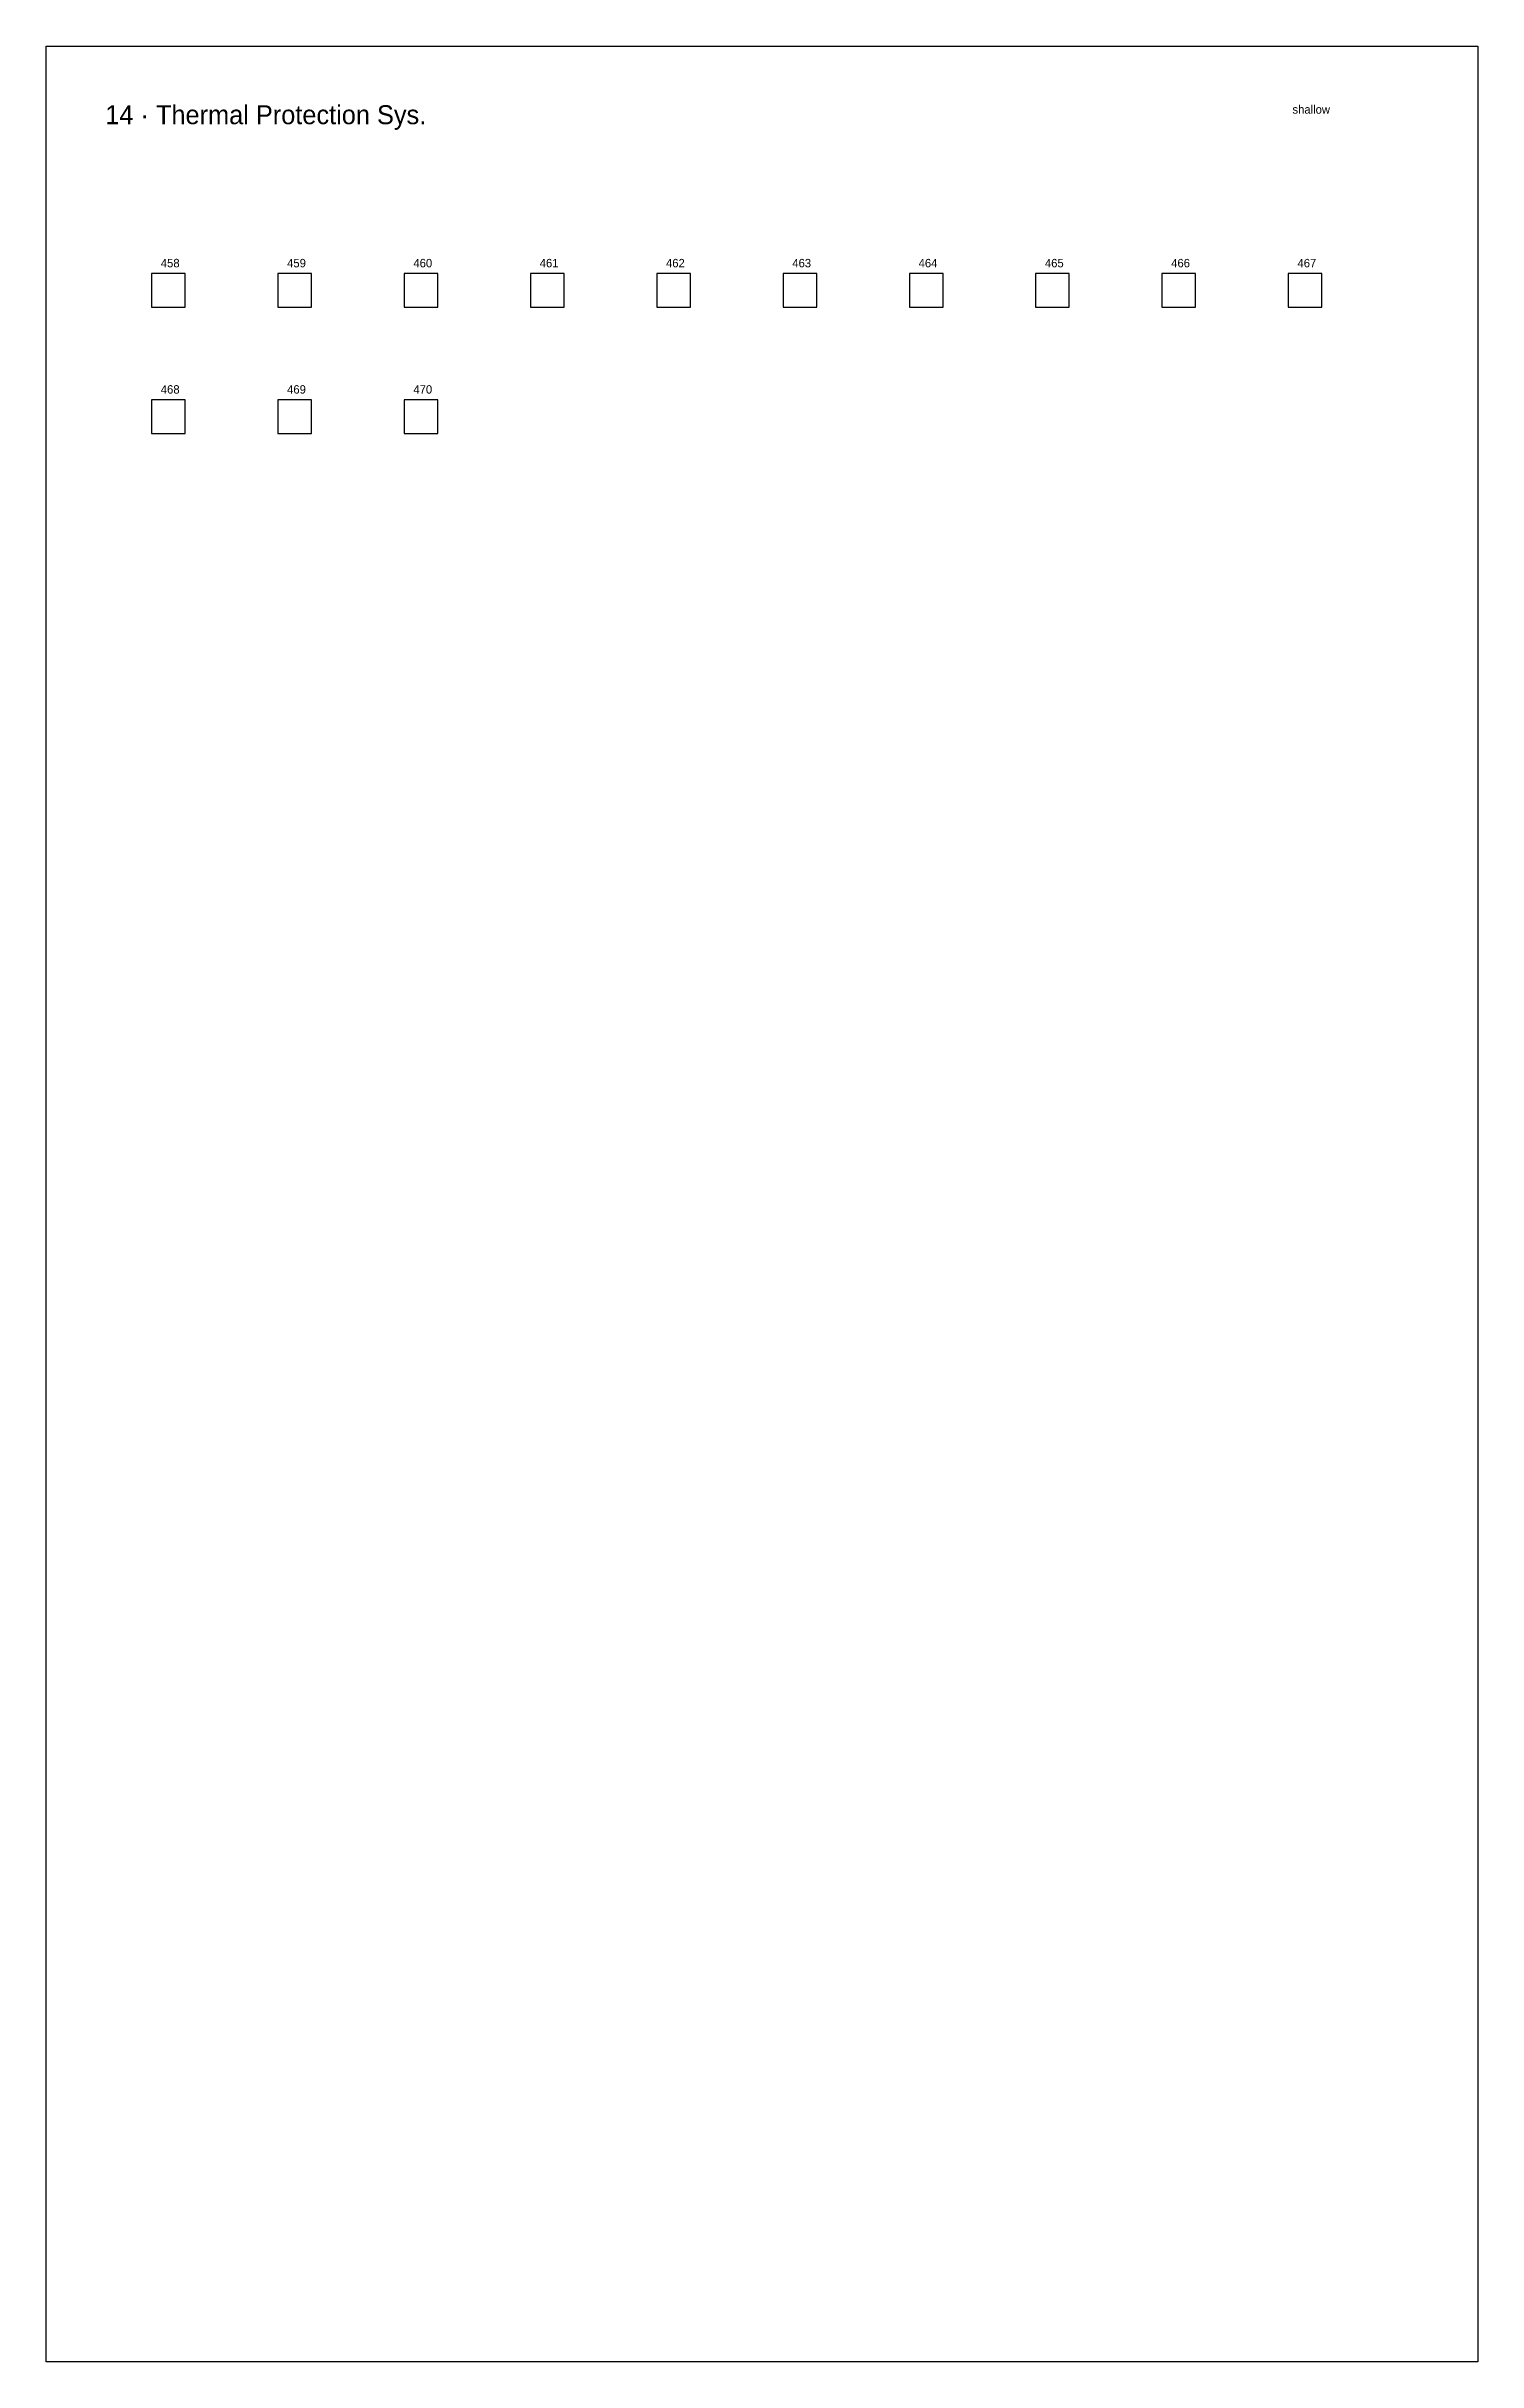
# Model space of a CAD drawing. Header units: metres. Extents: x 0 to 1360, y -2750 to 0.
# Drawn here: x 340 to 680, y -2200 to -1650 of the extents above; entities that cross this region are included whole.
import ezdxf

# ---------------------------------------------------------------- set-up
doc = ezdxf.new("R2010")
doc.units = ezdxf.units.M
for name, color, linetype in [('FITTING', 5, 'Continuous'), ('SYS-BORDER', 8, 'Continuous'), ('SYS-DIVIDER', 253, 'Continuous'), ('SYS-NAME', 7, 'Continuous'), ('TEXT-SEQ', 3, 'Continuous')]:
    doc.layers.add(name, color=color, linetype=linetype)

msp = doc.modelspace()

# ---------------------------------------------------------------- texts
at = {"layer": 'SYS-DIVIDER'}
msp.add_text('shallow', height=2, dxfattribs=at).set_placement((636, -1666))
at = {"layer": 'SYS-NAME'}
msp.add_text('14 · Thermal Protection Sys.', height=4.5, dxfattribs=at).set_placement((354, -1668.5))
at = {"layer": 'TEXT-SEQ'}
for s, p in [('458', (367.2, -1702.5)), ('459', (397.2, -1702.5)), ('460', (427.2, -1702.5)), ('461', (457.2, -1702.5)), ('462', (487.2, -1702.5)), ('463', (517.2, -1702.5)), ('464', (547.2, -1702.5)), ('465', (577.2, -1702.5)), ('466', (607.2, -1702.5)), ('467', (637.2, -1702.5)), ('468', (367.2, -1732.5)), ('469', (397.2, -1732.5)), ('470', (427.2, -1732.5))]:
    msp.add_text(s, height=2, dxfattribs=at).set_placement(p)

# ---------------------------------------------------------------- linework, layer by layer
at = {"layer": 'FITTING'}
for points in [[(365, -1712), (373, -1712), (373, -1704), (365, -1704), (365, -1712)], [(395, -1712), (403, -1712), (403, -1704), (395, -1704), (395, -1712)], [(425, -1712), (433, -1712), (433, -1704), (425, -1704), (425, -1712)], [(455, -1712), (463, -1712), (463, -1704), (455, -1704), (455, -1712)], [(485, -1712), (493, -1712), (493, -1704), (485, -1704), (485, -1712)], [(515, -1712), (523, -1712), (523, -1704), (515, -1704), (515, -1712)], [(545, -1712), (553, -1712), (553, -1704), (545, -1704), (545, -1712)], [(575, -1712), (583, -1712), (583, -1704), (575, -1704), (575, -1712)], [(605, -1712), (613, -1712), (613, -1704), (605, -1704), (605, -1712)], [(635, -1712), (643, -1712), (643, -1704), (635, -1704), (635, -1712)], [(365, -1742), (373, -1742), (373, -1734), (365, -1734), (365, -1742)], [(395, -1742), (403, -1742), (403, -1734), (395, -1734), (395, -1742)], [(425, -1742), (433, -1742), (433, -1734), (425, -1734), (425, -1742)]]:
    msp.add_lwpolyline(points, dxfattribs=at)
at = {"layer": 'SYS-BORDER'}
msp.add_lwpolyline([(340, -1650), (680, -1650), (680, -2200), (340, -2200), (340, -1650)], dxfattribs=at)

msp.set_redraw_order([(e.dxf.handle, doc.entitydb.next_handle()) for e in msp.query("TEXT MTEXT ATTDEF DIMENSION ARC_DIMENSION")])  # texts and dimensions are drawn at this point

doc.saveas('drawing.dxf')
